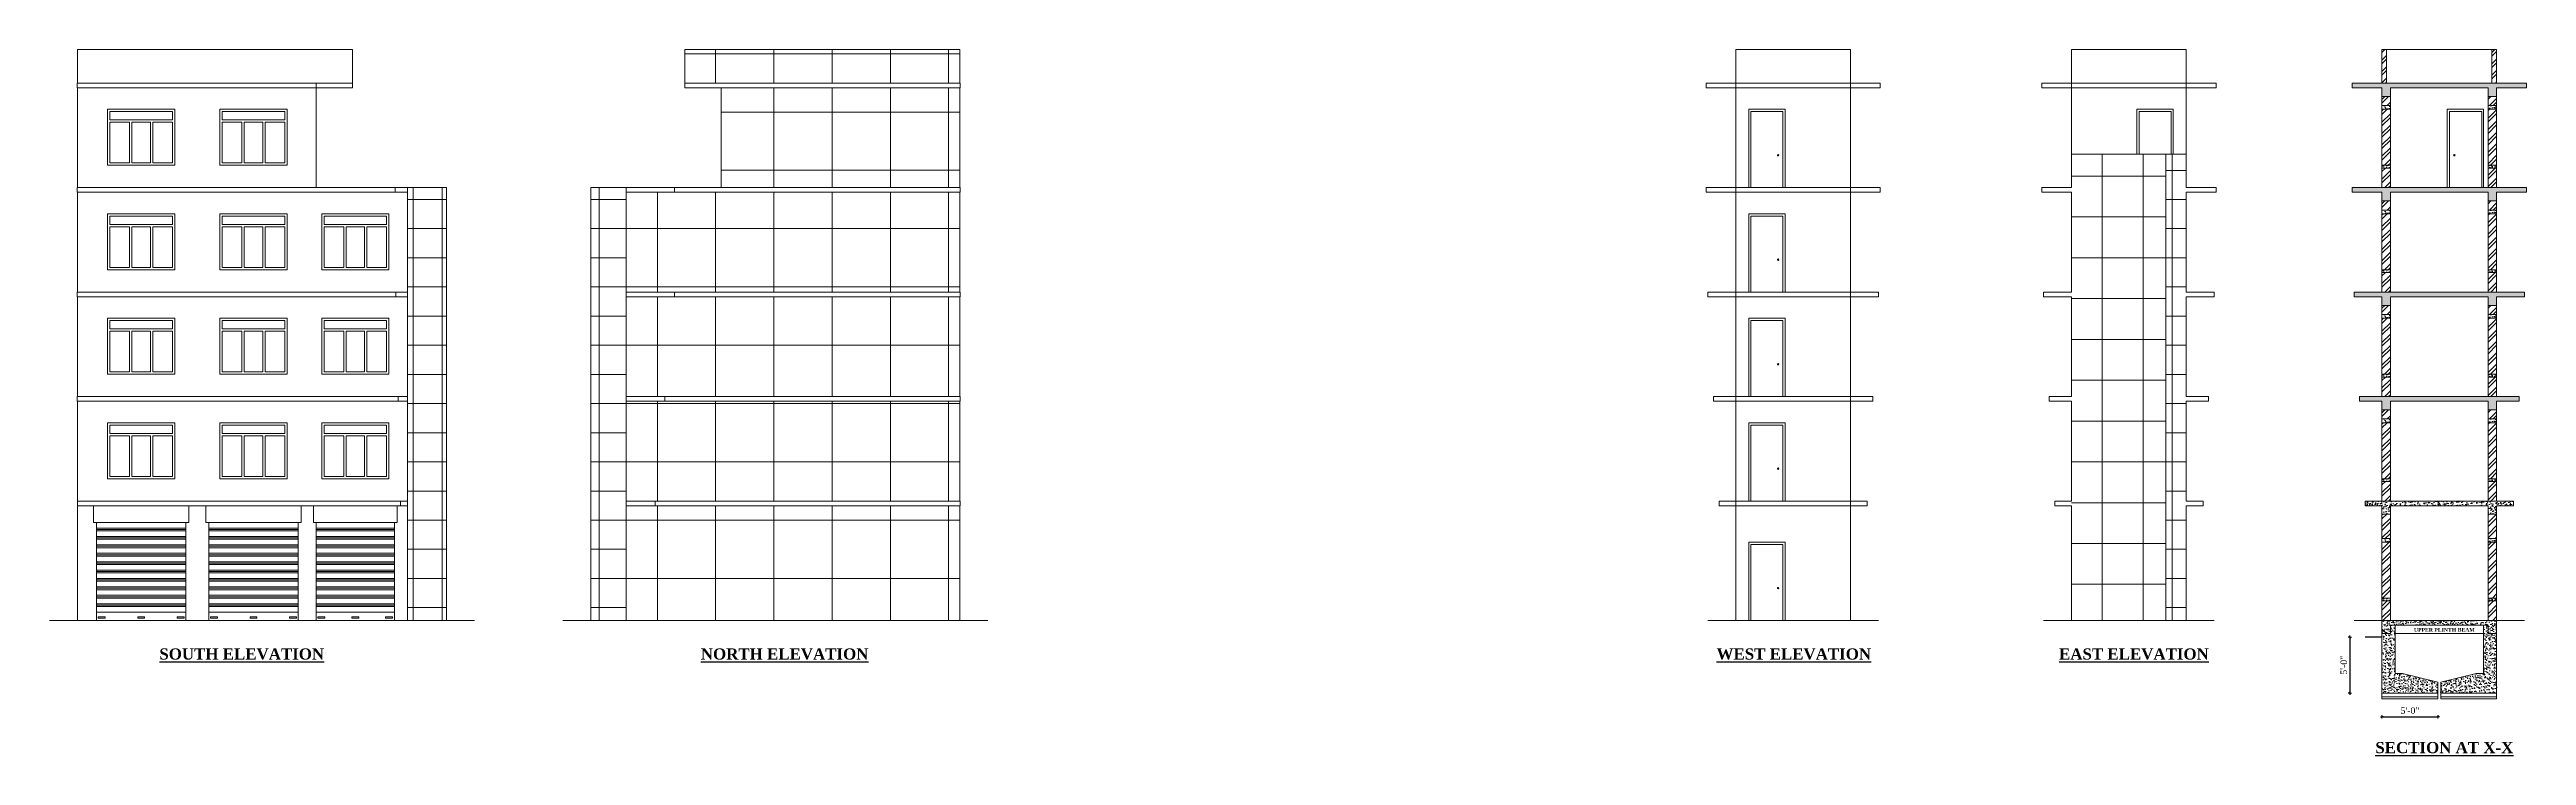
# Model space of a CAD drawing. Header units: inches. Extents: x 20273 to 41102, y -4696 to -1121.
# Drawn here: x 38445 to 41102, y -4690 to -3933 of the extents above; entities that cross this region are included whole.
import ezdxf

# ---------------------------------------------------------------- set-up
doc = ezdxf.new("R2010")
doc.units = ezdxf.units.IN
doc.header["$LTSCALE"] = 5
doc.header["$MEASUREMENT"] = 0
for name, color, linetype, lineweight in [('A-WALL', 7, 'Continuous', 9), ('Dimension', 7, 'Continuous', 18), ('dimention', 5, 'Continuous', 9), ('DOOR', 62, 'Continuous', 0)]:
    doc.layers.add(name, color=color, linetype=linetype, lineweight=lineweight)
doc.layers.add('dim line', color=7, linetype='Continuous', lineweight=15, true_color=0xfab2b2)
doc.layers.add('TEXT', color=6, linetype='Continuous')
doc.layers.add('WALL', color=7, linetype='Continuous')
doc.styles.add('ordinary', font='times.ttf')
doc.dimstyles.new('Copy of 96', dxfattribs={"dimtxt": 7, "dimasz": 4, "dimexe": 0.5, "dimexo": 0.5, "dimgap": 3, "dimtad": 1, "dimdec": 1, "dimzin": 11, "dimdsep": 46, "dimlunit": 4, "dimtxsty": 'ordinary', "dimblk": 'OBLIQUE', "dimcen": 0.09, "dimse1": 1, "dimse2": 1, "dimclrt": 6, "dimazin": 0, "dimtfac": 1, "dimtdec": 1, "dimtix": 1, "dimtmove": 2, "dimatfit": 3, "dimldrblk": 'leader', "dimfxl": 0.5, "dimfxlon": 1, "dimtolj": 1, "dimtzin": 0, "dimarcsym": 0})
pattern_1 = [(90, (6784.727, 0), (-31.25, 0), []), (180, (6784.727, 0), (-2e-15, -31.25), [])]
pattern_2 = [(50, (6212.954, 0), (7.1726018, -0.62752135), [0.75, -8.25]), (355, (6212.954, 0), (-1.3875133, 7.5219213), [0.6, -6.6]), (100.451444, (6213.552, -0.052), (5.7850885, 6.8943999), [0.6374019, -7.0114211]), (46.1842, (6212.954, 2), (10.6724133, -1.6551928), [1.125, -12.375]), (96.635635, (6213.843, 1.862), (9.3466195, 9.741186), [0.9561034, -10.5171376]), (351.184164, (6212.954, 2), (9.3466195, 9.741186), [0.9, -9.9]), (21, (6213.954, 1.5), (5.9690705, -4.0261889), [0.75, -8.25]), (326, (6213.954, 1.5), (2.4331533, 7.2515005), [0.6, -6.6]), (71.451445, (6214.4515, 1.1645), (8.4022238, 3.2253115), [0.6374019, -7.0114211]), (37.5, (6212.954, 0), (0.12159855, 3.32893854), [0, -6.52, 0, -6.7, 0, -6.625]), (7.5, (6212.954, 0), (2.63069537, 3.94411712), [0, -3.82, 0, -6.37, 0, -2.525]), (327.5, (6210.724, 0), (5.33822436, -0.22554872), [0, -2.5, 0, -7.8, 0, -10.35]), (317.5, (6209.724, 0), (5.8318617, 1.0010498), [0, -3.25, 0, -5.18, 0, -7.35])]
pattern_3 = [(45, (6212.954, 0), (-6.098796, 6.098796), []), (45, (6217.02, 0), (-6.098796, 6.098796), [])]
pattern_4 = [(50, (6212.954, 128), (7.1726018, -0.62752135), [0.75, -8.25]), (355, (6212.954, 128), (-1.3875133, 7.5219213), [0.6, -6.6]), (100.451444, (6213.552, 127.948), (5.7850885, 6.8943999), [0.6374019, -7.0114211]), (46.1842, (6212.954, 130), (10.6724133, -1.6551928), [1.125, -12.375]), (96.635635, (6213.843, 129.862), (9.3466195, 9.741186), [0.9561034, -10.5171376]), (351.184164, (6212.954, 130), (9.3466195, 9.741186), [0.9, -9.9]), (21, (6213.954, 129.5), (5.9690705, -4.0261889), [0.75, -8.25]), (326, (6213.954, 129.5), (2.4331533, 7.2515005), [0.6, -6.6]), (71.451445, (6214.4515, 129.1645), (8.4022238, 3.2253115), [0.6374019, -7.0114211]), (37.5, (6212.954, 128), (0.12159855, 3.32893854), [0, -6.52, 0, -6.7, 0, -6.625]), (7.5, (6212.954, 128), (2.63069537, 3.94411712), [0, -3.82, 0, -6.37, 0, -2.525]), (327.5, (6210.724, 128), (5.33822436, -0.22554872), [0, -2.5, 0, -7.8, 0, -10.35]), (317.5, (6209.724, 128), (5.8318617, 1.0010498), [0, -3.25, 0, -5.18, 0, -7.35])]
pattern_5 = [(45, (6212.954, 112), (-6.098796, 6.098796), []), (45, (6217.02, 112), (-6.098796, 6.098796), [])]
pattern_6 = [(50, (6212.954, 240), (7.1726018, -0.62752135), [0.75, -8.25]), (355, (6212.954, 240), (-1.3875133, 7.5219213), [0.6, -6.6]), (100.451444, (6213.552, 239.948), (5.7850885, 6.8943999), [0.6374019, -7.0114211]), (46.1842, (6212.954, 242), (10.6724133, -1.6551928), [1.125, -12.375]), (96.635635, (6213.843, 241.862), (9.3466195, 9.741186), [0.9561034, -10.5171376]), (351.184164, (6212.954, 242), (9.3466195, 9.741186), [0.9, -9.9]), (21, (6213.954, 241.5), (5.9690705, -4.0261889), [0.75, -8.25]), (326, (6213.954, 241.5), (2.4331533, 7.2515005), [0.6, -6.6]), (71.451445, (6214.4515, 241.1645), (8.4022238, 3.2253115), [0.6374019, -7.0114211]), (37.5, (6212.954, 240), (0.12159855, 3.32893854), [0, -6.52, 0, -6.7, 0, -6.625]), (7.5, (6212.954, 240), (2.63069537, 3.94411712), [0, -3.82, 0, -6.37, 0, -2.525]), (327.5, (6210.724, 240), (5.33822436, -0.22554872), [0, -2.5, 0, -7.8, 0, -10.35]), (317.5, (6209.724, 240), (5.8318617, 1.0010498), [0, -3.25, 0, -5.18, 0, -7.35])]
pattern_7 = [(45, (6212.954, 224), (-6.098796, 6.098796), []), (45, (6217.02, 224), (-6.098796, 6.098796), [])]
pattern_8 = [(50, (6212.954, 352), (7.1726018, -0.62752135), [0.75, -8.25]), (355, (6212.954, 352), (-1.3875133, 7.5219213), [0.6, -6.6]), (100.451444, (6213.552, 351.948), (5.7850885, 6.8943999), [0.6374019, -7.0114211]), (46.1842, (6212.954, 354), (10.6724133, -1.6551928), [1.125, -12.375]), (96.635635, (6213.843, 353.862), (9.3466195, 9.741186), [0.9561034, -10.5171376]), (351.184164, (6212.954, 354), (9.3466195, 9.741186), [0.9, -9.9]), (21, (6213.954, 353.5), (5.9690705, -4.0261889), [0.75, -8.25]), (326, (6213.954, 353.5), (2.4331533, 7.2515005), [0.6, -6.6]), (71.451445, (6214.4515, 353.1645), (8.4022238, 3.2253115), [0.6374019, -7.0114211]), (37.5, (6212.954, 352), (0.12159855, 3.32893854), [0, -6.52, 0, -6.7, 0, -6.625]), (7.5, (6212.954, 352), (2.63069537, 3.94411712), [0, -3.82, 0, -6.37, 0, -2.525]), (327.5, (6210.724, 352), (5.33822436, -0.22554872), [0, -2.5, 0, -7.8, 0, -10.35]), (317.5, (6209.724, 352), (5.8318617, 1.0010498), [0, -3.25, 0, -5.18, 0, -7.35])]
pattern_9 = [(45, (6212.954, 336), (-6.098796, 6.098796), []), (45, (6217.02, 336), (-6.098796, 6.098796), [])]
pattern_10 = [(50, (6212.954, 464), (7.1726018, -0.62752135), [0.75, -8.25]), (355, (6212.954, 464), (-1.3875133, 7.5219213), [0.6, -6.6]), (100.451444, (6213.552, 463.948), (5.7850885, 6.8943999), [0.6374019, -7.0114211]), (46.1842, (6212.954, 466), (10.6724133, -1.6551928), [1.125, -12.375]), (96.635635, (6213.843, 465.862), (9.3466195, 9.741186), [0.9561034, -10.5171376]), (351.184164, (6212.954, 466), (9.3466195, 9.741186), [0.9, -9.9]), (21, (6213.954, 465.5), (5.9690705, -4.0261889), [0.75, -8.25]), (326, (6213.954, 465.5), (2.4331533, 7.2515005), [0.6, -6.6]), (71.451445, (6214.4515, 465.1645), (8.4022238, 3.2253115), [0.6374019, -7.0114211]), (37.5, (6212.954, 464), (0.12159855, 3.32893854), [0, -6.52, 0, -6.7, 0, -6.625]), (7.5, (6212.954, 464), (2.63069537, 3.94411712), [0, -3.82, 0, -6.37, 0, -2.525]), (327.5, (6210.724, 464), (5.33822436, -0.22554872), [0, -2.5, 0, -7.8, 0, -10.35]), (317.5, (6209.724, 464), (5.8318617, 1.0010498), [0, -3.25, 0, -5.18, 0, -7.35])]

msp = doc.modelspace()

# ---------------------------------------------------------------- texts
at = {"layer": 'TEXT', "width": 219.8151, "attachment_point": 8, "rotation": 359.99961, "style": 'ordinary'}
for s, insert, char_height in [('{\\fTimes New Roman|b1|i0|c0|p18;UPPER PLINTH BEAM}', (41014.17, -4557.12), 4), ('{\\fTimes New Roman|b1|i0|c0|p18;\\LSOUTH ELEVATION}', (38651.46, -4587.19), 12), ('{\\fTimes New Roman|b1|i0|c0|p18;\\LNORTH ELEVATION}', (39233.79, -4587.19), 12), ('{\\fTimes New Roman|b1|i0|c0|p18;\\LWEST ELEVATION}', (40316.39, -4587.19), 12), ('{\\fTimes New Roman|b1|i0|c0|p18;\\LEAST ELEVATION}', (40681.19, -4587.19), 12), ('{\\fTimes New Roman|b1|i0|c0|p18;\\LSECTION AT X-X}', (41014.17, -4687.44), 12)]:
    msp.add_mtext(s, dxfattribs=dict(at, insert=insert, char_height=char_height))

# ---------------------------------------------------------------- blocks, each defined once
blk = doc.blocks.new('oblique')
at = {"color": 0, "lineweight": -2}
blk.add_line((0.25, 0.25), (-0.25, -0.25), dxfattribs=at)
at = {"layer": 'dim line', "lineweight": 9}
for p, q in [((-0.4375, 0), (0.4375, 0)), ((0, 0.4375), (0, -0.4375))]:
    blk.add_line(p, q, dxfattribs=at)
blk = doc.blocks.new('*D571')
at = {"layer": 'A-WALL', "color": 0, "lineweight": -2, "ltscale": 5, "transparency": 16777216}
blk.add_line((40947.3, -4648.2), (41007.3, -4648.2), dxfattribs=at)
at = {"layer": 'Defpoints', "color": 0, "ltscale": 5, "transparency": 16777216}
for p in [(40947.3, -4629), (41007.3, -4629), (41007.3, -4648.2)]:
    blk.add_point(p, dxfattribs=at)
at = {"layer": 'A-WALL', "color": 0, "lineweight": -2, "ltscale": 5, "transparency": 16777216, "xscale": 4, "yscale": 4, "zscale": 4, "rotation": 180}
blk.add_blockref('oblique', (40947.3, -4648.2), dxfattribs=at)
at = {"layer": 'A-WALL', "color": 0, "lineweight": -2, "ltscale": 5, "transparency": 16777216, "xscale": 4, "yscale": 4, "zscale": 4}
blk.add_blockref('oblique', (41007.3, -4648.2), dxfattribs=at)
at = {"layer": 'A-WALL', "color": 6, "ltscale": 5, "transparency": 16777216, "insert": (40977.3, -4641.6), "char_height": 7, "attachment_point": 5, "style": 'ordinary'}
blk.add_mtext('\\A1;5\'-0"', dxfattribs=at)
blk = doc.blocks.new('_OBLIQUE')
at = {"color": 0, "linetype": 'ByBlock'}
blk.add_line((-0.5, -0.5), (0.5, 0.5), dxfattribs=at)
blk = doc.blocks.new('leader')
at = {"layer": 'Dimension'}
for p, q in [((-4.42, 0), (4.42, 0)), ((0, -4.33), (0, 4.33))]:
    blk.add_line(p, q, dxfattribs=at)
blk = doc.blocks.new('*D572')
at = {"layer": 'A-WALL', "color": 0, "lineweight": -2, "ltscale": 5, "transparency": 16777216}
blk.add_line((40912.9, -4563), (40912.9, -4623), dxfattribs=at)
at = {"layer": 'Defpoints', "color": 0, "ltscale": 5, "transparency": 16777216}
for p in [(40938.3, -4563), (40912.9, -4623), (40947.3, -4623)]:
    blk.add_point(p, dxfattribs=at)
at = {"layer": 'A-WALL', "color": 0, "lineweight": -2, "ltscale": 5, "transparency": 16777216, "xscale": 4, "yscale": 4, "zscale": 4}
for p, rotation in [((40912.9, -4563), 90), ((40912.9, -4623), 270)]:
    blk.add_blockref('oblique', p, dxfattribs=dict(at, rotation=rotation))
at = {"layer": 'A-WALL', "color": 6, "ltscale": 5, "transparency": 16777216, "insert": (40906.3, -4593), "char_height": 7, "attachment_point": 5, "rotation": 90, "style": 'ordinary'}
blk.add_mtext('\\A1;5\'-0"', dxfattribs=at)

# ---------------------------------------------------------------- dimensions: what is measured, and where the dimension line sits
at = {"layer": 'A-WALL', "ltscale": 5}
dim = msp.add_linear_dim(base=(40912.91, -4623.01), p1=(40938.27, -4563.01), p2=(40947.27, -4623.01), angle=90, dimstyle='Copy of 96', override={"dimdec": 0, "dimblk": 'oblique', "dimtdec": 0, "dimarcsym": 1}, dxfattribs=at)
dim.commit()
dim.dimension.update_dxf_attribs({"geometry": '*D572', "text_midpoint": (40906.35, -4593.01)})
dim = msp.add_linear_dim(base=(41007.27, -4648.16), p1=(40947.27, -4629.01), p2=(41007.27, -4629.01), dimstyle='Copy of 96', override={"dimdec": 0, "dimblk": 'oblique', "dimtdec": 0, "dimarcsym": 1}, dxfattribs=at)
dim.commit()
dim.dimension.update_dxf_attribs({"geometry": '*D571', "text_midpoint": (40977.27, -4641.6)})

# ---------------------------------------------------------------- hatches: boundary and pattern name
at = {"layer": 'A-WALL', "ltscale": 5}
h = msp.add_hatch(dxfattribs=at)
h.set_pattern_fill('ANSI37', color=256, scale=500, angle=45)
h.set_pattern_definition([(90, (6784.727, 0), (-62.5, 0), []), (180, (6784.727, 0), (-4e-15, -62.5), [])])
h.paths.add_polyline_path([(39421.84, -4422.01), (39063.68, -4422.01), (39063.68, -4545.01), (39421.84, -4545.01)])
h.paths.add_polyline_path([(39421.84, -4310.01), (39063.68, -4310.01), (39063.68, -4417.01), (39421.84, -4417.01)])
h.paths.add_polyline_path([(39421.84, -4198.01), (39063.68, -4198.01), (39063.68, -4305.01), (39421.84, -4305.01)])
h.paths.add_polyline_path([(39421.84, -4086.01), (39063.68, -4086.01), (39063.68, -4193.01), (39421.84, -4193.01)])
h.paths.add_polyline_path([(39421.84, -3974.01), (39165.8, -3974.01), (39165.8, -4081.01), (39421.84, -4081.01)])
h.paths.add_polyline_path([(39421.84, -3933.01), (39126.8, -3933.01), (39126.8, -3969.01), (39421.84, -3969.01)])
at = {"layer": 'A-WALL', "ltscale": 40, "true_color": 0xf26722}
h = msp.add_hatch(dxfattribs=at)
h.set_pattern_fill('AR-CONC', color=30)
h.set_pattern_definition(pattern_2)
h.paths.add_polyline_path([(41102.26, -3969.01), (41070.26, -3969.01), (40947.27, -3969.01), (40915.27, -3969.01), (40915.27, -3974.01), (40947.27, -3974.01), (40947.27, -3983.32), (40956.27, -3983.32), (40956.27, -3974.32), (40956.27, -3974.01), (41061.26, -3974.01), (41061.26, -3983.32), (41070.26, -3983.32), (41070.26, -3974.32), (41070.26, -3974.01), (41102.26, -3974.01)])
h = msp.add_hatch(dxfattribs=at)
h.set_pattern_fill('AR-CONC', color=30)
h.set_pattern_definition(pattern_10)
h.paths.add_polyline_path([(40956.27, -3993.01), (40947.27, -3993.01), (40947.27, -3997.01), (40956.27, -3997.01)])
h = msp.add_hatch(dxfattribs=at)
h.set_pattern_fill('AR-CONC', color=30)
h.set_pattern_definition(pattern_10)
h.paths.add_polyline_path([(41070.26, -3993.01), (41061.26, -3993.01), (41061.26, -3997.01), (41070.26, -3997.01)])
at = {"layer": 'A-WALL', "ltscale": 5}
h = msp.add_hatch(dxfattribs=at)
h.set_pattern_fill('ANSI37', color=256, scale=350, angle=45)
h.set_pattern_definition([(90, (6784.727, 0), (-43.75, 0), []), (180, (6784.727, 0), (-4e-15, -43.75), [])])
h.paths.add_polyline_path([(40715.43, -4045.01), (40614.3, -4045.01), (40614.3, -4545.01), (40715.43, -4545.01)])
h = msp.add_hatch(dxfattribs=at)
h.set_pattern_fill('ANSI37', color=256, scale=250, angle=45)
h.set_pattern_definition(pattern_1)
h.paths.add_polyline_path([(40737.29, -4045.01), (40715.43, -4045.01), (40715.43, -4545.01), (40737.29, -4545.01)])
at = {"layer": 'A-WALL', "ltscale": 40, "true_color": 0xf26722}
h = msp.add_hatch(dxfattribs=at)
h.set_pattern_fill('AR-CONC', color=30)
h.set_pattern_definition(pattern_10)
h.paths.add_polyline_path([(40956.27, -4057.01), (40947.27, -4057.01), (40947.27, -4060.01), (40956.27, -4060.01)])
h = msp.add_hatch(dxfattribs=at)
h.set_pattern_fill('AR-CONC', color=30)
h.set_pattern_definition(pattern_10)
h.paths.add_polyline_path([(41070.26, -4057.01), (41061.26, -4057.01), (41061.26, -4060.01), (41070.26, -4060.01)])
at = {"layer": 'A-WALL', "ltscale": 5}
h = msp.add_hatch(dxfattribs=at)
h.set_pattern_fill('ANSI37', color=256, scale=250, angle=45)
h.set_pattern_definition([(90, (8272.723, 0), (-31.25, 0), []), (180, (8272.723, 0), (-2e-15, -31.25), [])])
h.paths.add_polyline_path([(38829.19, -4305.01), (38829.19, -4417.01), (38829.19, -4545.01), (38871.26, -4545.01), (38871.26, -4417.01), (38871.26, -4305.01), (38871.26, -4193.01), (38871.26, -4081.01), (38829.19, -4081.01), (38829.19, -4193.01)])
h = msp.add_hatch(dxfattribs=at)
h.set_pattern_fill('ANSI37', color=256, scale=250, angle=45)
h.set_pattern_definition(pattern_1)
h.paths.add_polyline_path([(39063.68, -4193.01), (39063.68, -4081.01), (39025.86, -4081.01), (39025.86, -4086.01), (39025.86, -4193.01), (39025.86, -4305.01), (39025.86, -4417.01), (39025.86, -4545.01), (39063.68, -4545.01), (39063.68, -4417.01), (39063.68, -4305.01)])
at = {"layer": 'A-WALL', "ltscale": 40, "true_color": 0xf26722}
h = msp.add_hatch(dxfattribs=at)
h.set_pattern_fill('AR-CONC', color=30)
h.set_pattern_definition(pattern_2)
h.paths.add_polyline_path([(40956.27, -4086.32), (40956.27, -4086.01), (41061.26, -4086.01), (41061.26, -4095.32), (41070.26, -4095.32), (41070.26, -4086.32), (41070.26, -4086.01), (41102.26, -4086.01), (41102.26, -4081.01), (41070.26, -4081.01), (40915.27, -4081.01), (40915.27, -4086.01), (40947.27, -4086.01), (40947.27, -4095.32), (40956.27, -4095.32)])
h = msp.add_hatch(dxfattribs=at)
h.set_pattern_fill('AR-CONC', color=30)
h.set_pattern_definition(pattern_8)
h.paths.add_polyline_path([(40956.27, -4105.01), (40947.27, -4105.01), (40947.27, -4109.01), (40956.27, -4109.01)])
h = msp.add_hatch(dxfattribs=at)
h.set_pattern_fill('AR-CONC', color=30)
h.set_pattern_definition(pattern_8)
h.paths.add_polyline_path([(41070.26, -4105.01), (41061.26, -4105.01), (41061.26, -4109.01), (41070.26, -4109.01)])
h = msp.add_hatch(dxfattribs=at)
h.set_pattern_fill('AR-CONC', color=30)
h.set_pattern_definition(pattern_8)
h.paths.add_polyline_path([(40956.27, -4169.01), (40947.27, -4169.01), (40947.27, -4172.01), (40956.27, -4172.01)])
h = msp.add_hatch(dxfattribs=at)
h.set_pattern_fill('AR-CONC', color=30)
h.set_pattern_definition(pattern_8)
h.paths.add_polyline_path([(41070.26, -4169.01), (41061.26, -4169.01), (41061.26, -4172.01), (41070.26, -4172.01)])
h = msp.add_hatch(dxfattribs=at)
h.set_pattern_fill('AR-CONC', color=30)
h.set_pattern_definition(pattern_2)
h.paths.add_polyline_path([(40956.27, -4198.32), (40956.27, -4198.01), (41061.26, -4198.01), (41061.26, -4207.32), (41070.26, -4207.32), (41070.26, -4198.32), (41070.26, -4198.01), (41100.26, -4198.01), (41100.26, -4193.01), (41070.26, -4193.01), (40917.27, -4193.01), (40917.27, -4198.01), (40947.27, -4198.01), (40947.27, -4207.32), (40956.27, -4207.32)])
h = msp.add_hatch(dxfattribs=at)
h.set_pattern_fill('AR-CONC', color=30)
h.set_pattern_definition(pattern_6)
h.paths.add_polyline_path([(40956.27, -4217.01), (40947.27, -4217.01), (40947.27, -4221.01), (40956.27, -4221.01)])
h = msp.add_hatch(dxfattribs=at)
h.set_pattern_fill('AR-CONC', color=30)
h.set_pattern_definition(pattern_6)
h.paths.add_polyline_path([(41070.26, -4217.01), (41061.26, -4217.01), (41061.26, -4221.01), (41070.26, -4221.01)])
h = msp.add_hatch(dxfattribs=at)
h.set_pattern_fill('AR-CONC', color=30)
h.set_pattern_definition(pattern_6)
h.paths.add_polyline_path([(40956.27, -4281.01), (40947.27, -4281.01), (40947.27, -4284.01), (40956.27, -4284.01)])
h = msp.add_hatch(dxfattribs=at)
h.set_pattern_fill('AR-CONC', color=30)
h.set_pattern_definition(pattern_6)
h.paths.add_polyline_path([(41070.26, -4281.01), (41061.26, -4281.01), (41061.26, -4284.01), (41070.26, -4284.01)])
h = msp.add_hatch(dxfattribs=at)
h.set_pattern_fill('AR-CONC', color=30)
h.set_pattern_definition(pattern_2)
h.paths.add_polyline_path([(40956.27, -4310.32), (40956.27, -4310.01), (41061.26, -4310.01), (41061.26, -4319.32), (41070.26, -4319.32), (41070.26, -4310.32), (41070.26, -4310.01), (41094.26, -4310.01), (41094.26, -4305.01), (41070.26, -4305.01), (40923.27, -4305.01), (40923.27, -4310.01), (40947.27, -4310.01), (40947.27, -4319.32), (40956.27, -4319.32)])
h = msp.add_hatch(dxfattribs=at)
h.set_pattern_fill('AR-CONC', color=30)
h.set_pattern_definition(pattern_4)
h.paths.add_polyline_path([(40956.27, -4329.01), (40947.27, -4329.01), (40947.27, -4333.01), (40956.27, -4333.01)])
h = msp.add_hatch(dxfattribs=at)
h.set_pattern_fill('AR-CONC', color=30)
h.set_pattern_definition(pattern_4)
h.paths.add_polyline_path([(41070.26, -4329.01), (41061.26, -4329.01), (41061.26, -4333.01), (41070.26, -4333.01)])
h = msp.add_hatch(dxfattribs=at)
h.set_pattern_fill('AR-CONC', color=30)
h.set_pattern_definition(pattern_4)
h.paths.add_polyline_path([(40956.27, -4393.01), (40947.27, -4393.01), (40947.27, -4396.01), (40956.27, -4396.01)])
h = msp.add_hatch(dxfattribs=at)
h.set_pattern_fill('AR-CONC', color=30)
h.set_pattern_definition(pattern_4)
h.paths.add_polyline_path([(41070.26, -4393.01), (41061.26, -4393.01), (41061.26, -4396.01), (41070.26, -4396.01)])
h = msp.add_hatch(dxfattribs=at)
h.set_pattern_fill('AR-CONC', color=30)
h.set_pattern_definition(pattern_2)
h.paths.add_polyline_path([(40956.27, -4422.01), (41061.26, -4422.01), (41061.26, -4431.01), (41070.26, -4431.01), (41070.26, -4422.01), (41088.26, -4422.01), (41088.26, -4417.01), (41070.26, -4417.01), (41061.26, -4417.01), (40929.27, -4417.01), (40929.27, -4422.01), (40947.27, -4422.01), (40947.27, -4431.01), (40956.27, -4431.01)])
h = msp.add_hatch(dxfattribs=at)
h.set_pattern_fill('AR-CONC', color=30)
h.set_pattern_definition(pattern_2)
h.paths.add_polyline_path([(40956.27, -4457.01), (40947.27, -4457.01), (40947.27, -4461.01), (40956.27, -4461.01)])
h = msp.add_hatch(dxfattribs=at)
h.set_pattern_fill('AR-CONC', color=30)
h.set_pattern_definition(pattern_2)
h.paths.add_polyline_path([(41070.26, -4457.01), (41061.26, -4457.01), (41061.26, -4461.01), (41070.26, -4461.01)])
h = msp.add_hatch(dxfattribs=at)
h.set_pattern_fill('AR-CONC', color=30)
h.set_pattern_definition(pattern_2)
h.paths.add_polyline_path([(40956.27, -4521.01), (40947.27, -4521.01), (40947.27, -4524.01), (40956.27, -4524.01)])
h = msp.add_hatch(dxfattribs=at)
h.set_pattern_fill('AR-CONC', color=30)
h.set_pattern_definition(pattern_2)
h.paths.add_polyline_path([(41070.26, -4521.01), (41061.26, -4521.01), (41061.26, -4524.01), (41070.26, -4524.01)])
h = msp.add_hatch(dxfattribs=at)
h.set_pattern_fill('AR-CONC', color=30)
h.set_pattern_definition(pattern_2)
h.paths.add_polyline_path([(40956.27, -4550.01), (41061.26, -4550.01), (41061.26, -4559.01), (41070.26, -4559.01), (41070.26, -4545.01), (40947.27, -4545.01), (40947.27, -4559.01), (40956.27, -4559.01)])
h = msp.add_hatch(dxfattribs=at)
h.set_pattern_fill('AR-CONC', color=30)
h.set_pattern_definition(pattern_2)
h.paths.add_polyline_path([(40961.27, -4550.01), (40956.27, -4550.01), (40956.27, -4559.01), (40947.27, -4559.01), (40947.27, -4563.01), (40947.27, -4623.01), (41007.27, -4623.01), (41007.27, -4611.01), (40969.27, -4602.01), (40961.27, -4602.01)])
h = msp.add_hatch(dxfattribs=at)
h.set_pattern_fill('AR-CONC', color=30)
h.set_pattern_definition(pattern_2)
h.paths.add_polyline_path([(41070.26, -4559.01), (41061.26, -4559.01), (41061.26, -4550.01), (41056.26, -4550.01), (41056.26, -4602.01), (41048.26, -4602.01), (41010.26, -4611.01), (41010.26, -4623.01), (41070.26, -4623.01)])
at = {"layer": 'dimention', "ltscale": 40, "true_color": 0xf26722}
h = msp.add_hatch(dxfattribs=at)
h.set_pattern_fill('ANSI32', color=30, scale=23)
h.set_pattern_definition(pattern_3)
h.paths.add_polyline_path([(40952.27, -3933.01), (40947.27, -3933.01), (40947.27, -3969.01), (40952.27, -3969.01)])
h = msp.add_hatch(dxfattribs=at)
h.set_pattern_fill('ANSI32', color=30, scale=23)
h.set_pattern_definition(pattern_3)
h.paths.add_polyline_path([(41070.26, -3933.01), (41065.26, -3933.01), (41065.26, -3969.01), (41070.26, -3969.01)])
h = msp.add_hatch(dxfattribs=at)
h.set_pattern_fill('ANSI32', color=30, scale=23)
h.set_pattern_definition(pattern_9)
h.paths.add_polyline_path([(40956.27, -3983.32), (40947.27, -3983.32), (40947.27, -3993.01), (40956.27, -3993.01)])
h = msp.add_hatch(dxfattribs=at)
h.set_pattern_fill('ANSI32', color=30, scale=23)
h.set_pattern_definition(pattern_9)
h.paths.add_polyline_path([(41070.26, -3983.32), (41061.26, -3983.32), (41061.26, -3993.01), (41070.26, -3993.01)])
h = msp.add_hatch(dxfattribs=at)
h.set_pattern_fill('ANSI32', color=30, scale=23)
h.set_pattern_definition(pattern_9)
h.paths.add_polyline_path([(40956.27, -3997.01), (40947.27, -3997.01), (40947.27, -4057.01), (40956.27, -4057.01)])
h = msp.add_hatch(dxfattribs=at)
h.set_pattern_fill('ANSI32', color=30, scale=23)
h.set_pattern_definition(pattern_9)
h.paths.add_polyline_path([(41070.26, -3997.01), (41061.26, -3997.01), (41061.26, -4057.01), (41070.26, -4057.01)])
h = msp.add_hatch(dxfattribs=at)
h.set_pattern_fill('ANSI32', color=30, scale=23)
h.set_pattern_definition(pattern_9)
h.paths.add_polyline_path([(40956.27, -4060.01), (40947.27, -4060.01), (40947.27, -4081.01), (40956.27, -4081.01)])
h = msp.add_hatch(dxfattribs=at)
h.set_pattern_fill('ANSI32', color=30, scale=23)
h.set_pattern_definition(pattern_9)
h.paths.add_polyline_path([(41070.26, -4060.01), (41061.26, -4060.01), (41061.26, -4081.01), (41070.26, -4081.01)])
h = msp.add_hatch(dxfattribs=at)
h.set_pattern_fill('ANSI32', color=30, scale=23)
h.set_pattern_definition(pattern_7)
h.paths.add_polyline_path([(40956.27, -4095.32), (40947.27, -4095.32), (40947.27, -4105.01), (40956.27, -4105.01)])
h = msp.add_hatch(dxfattribs=at)
h.set_pattern_fill('ANSI32', color=30, scale=23)
h.set_pattern_definition(pattern_7)
h.paths.add_polyline_path([(40956.27, -4109.01), (40947.27, -4109.01), (40947.27, -4169.01), (40956.27, -4169.01)])
h = msp.add_hatch(dxfattribs=at)
h.set_pattern_fill('ANSI32', color=30, scale=23)
h.set_pattern_definition(pattern_7)
h.paths.add_polyline_path([(41070.26, -4095.32), (41061.26, -4095.32), (41061.26, -4105.01), (41070.26, -4105.01)])
h = msp.add_hatch(dxfattribs=at)
h.set_pattern_fill('ANSI32', color=30, scale=23)
h.set_pattern_definition(pattern_7)
h.paths.add_polyline_path([(41070.26, -4109.01), (41061.26, -4109.01), (41061.26, -4169.01), (41070.26, -4169.01)])
h = msp.add_hatch(dxfattribs=at)
h.set_pattern_fill('ANSI32', color=30, scale=23)
h.set_pattern_definition(pattern_7)
h.paths.add_polyline_path([(40956.27, -4172.01), (40947.27, -4172.01), (40947.27, -4193.01), (40956.27, -4193.01)])
h = msp.add_hatch(dxfattribs=at)
h.set_pattern_fill('ANSI32', color=30, scale=23)
h.set_pattern_definition(pattern_7)
h.paths.add_polyline_path([(41070.26, -4172.01), (41061.26, -4172.01), (41061.26, -4193.01), (41070.26, -4193.01)])
h = msp.add_hatch(dxfattribs=at)
h.set_pattern_fill('ANSI32', color=30, scale=23)
h.set_pattern_definition(pattern_5)
h.paths.add_polyline_path([(40956.27, -4207.32), (40947.27, -4207.32), (40947.27, -4217.01), (40956.27, -4217.01)])
h = msp.add_hatch(dxfattribs=at)
h.set_pattern_fill('ANSI32', color=30, scale=23)
h.set_pattern_definition(pattern_5)
h.paths.add_polyline_path([(40956.27, -4221.01), (40947.27, -4221.01), (40947.27, -4281.01), (40956.27, -4281.01)])
h = msp.add_hatch(dxfattribs=at)
h.set_pattern_fill('ANSI32', color=30, scale=23)
h.set_pattern_definition(pattern_5)
h.paths.add_polyline_path([(41070.26, -4207.32), (41061.26, -4207.32), (41061.26, -4217.01), (41070.26, -4217.01)])
h = msp.add_hatch(dxfattribs=at)
h.set_pattern_fill('ANSI32', color=30, scale=23)
h.set_pattern_definition(pattern_5)
h.paths.add_polyline_path([(41070.26, -4221.01), (41061.26, -4221.01), (41061.26, -4281.01), (41070.26, -4281.01)])
h = msp.add_hatch(dxfattribs=at)
h.set_pattern_fill('ANSI32', color=30, scale=23)
h.set_pattern_definition(pattern_5)
h.paths.add_polyline_path([(40956.27, -4284.01), (40947.27, -4284.01), (40947.27, -4305.01), (40956.27, -4305.01)])
h = msp.add_hatch(dxfattribs=at)
h.set_pattern_fill('ANSI32', color=30, scale=23)
h.set_pattern_definition(pattern_5)
h.paths.add_polyline_path([(41070.26, -4284.01), (41061.26, -4284.01), (41061.26, -4305.01), (41070.26, -4305.01)])
h = msp.add_hatch(dxfattribs=at)
h.set_pattern_fill('ANSI32', color=30, scale=23)
h.set_pattern_definition(pattern_3)
h.paths.add_polyline_path([(40956.27, -4319.32), (40947.27, -4319.32), (40947.27, -4329.01), (40956.27, -4329.01)])
h = msp.add_hatch(dxfattribs=at)
h.set_pattern_fill('ANSI32', color=30, scale=23)
h.set_pattern_definition(pattern_3)
h.paths.add_polyline_path([(41070.26, -4319.32), (41061.26, -4319.32), (41061.26, -4329.01), (41070.26, -4329.01)])
h = msp.add_hatch(dxfattribs=at)
h.set_pattern_fill('ANSI32', color=30, scale=23)
h.set_pattern_definition(pattern_3)
h.paths.add_polyline_path([(40956.27, -4333.01), (40947.27, -4333.01), (40947.27, -4393.01), (40956.27, -4393.01)])
h = msp.add_hatch(dxfattribs=at)
h.set_pattern_fill('ANSI32', color=30, scale=23)
h.set_pattern_definition(pattern_3)
h.paths.add_polyline_path([(41070.26, -4333.01), (41061.26, -4333.01), (41061.26, -4393.01), (41070.26, -4393.01)])
h = msp.add_hatch(dxfattribs=at)
h.set_pattern_fill('ANSI32', color=30, scale=23)
h.set_pattern_definition(pattern_3)
h.paths.add_polyline_path([(40956.27, -4396.01), (40947.27, -4396.01), (40947.27, -4417.01), (40956.27, -4417.01)])
h = msp.add_hatch(dxfattribs=at)
h.set_pattern_fill('ANSI32', color=30, scale=23)
h.set_pattern_definition(pattern_3)
h.paths.add_polyline_path([(41070.26, -4396.01), (41061.26, -4396.01), (41061.26, -4417.01), (41070.26, -4417.01)])
h = msp.add_hatch(dxfattribs=at)
h.set_pattern_fill('ANSI32', color=30, scale=23)
h.set_pattern_definition(pattern_3)
h.paths.add_polyline_path([(40956.27, -4431.01), (40947.27, -4431.01), (40947.27, -4457.01), (40956.27, -4457.01)])
h = msp.add_hatch(dxfattribs=at)
h.set_pattern_fill('ANSI32', color=30, scale=23)
h.set_pattern_definition(pattern_3)
h.paths.add_polyline_path([(41070.26, -4431.01), (41061.26, -4431.01), (41061.26, -4457.01), (41070.26, -4457.01)])
h = msp.add_hatch(dxfattribs=at)
h.set_pattern_fill('ANSI32', color=30, scale=23)
h.set_pattern_definition(pattern_3)
h.paths.add_polyline_path([(40956.27, -4461.01), (40947.27, -4461.01), (40947.27, -4521.01), (40956.27, -4521.01)])
h = msp.add_hatch(dxfattribs=at)
h.set_pattern_fill('ANSI32', color=30, scale=23)
h.set_pattern_definition(pattern_3)
h.paths.add_polyline_path([(41070.26, -4461.01), (41061.26, -4461.01), (41061.26, -4521.01), (41070.26, -4521.01)])
h = msp.add_hatch(dxfattribs=at)
h.set_pattern_fill('ANSI32', color=30, scale=23)
h.set_pattern_definition(pattern_3)
h.paths.add_polyline_path([(40956.27, -4524.01), (40947.27, -4524.01), (40947.27, -4545.01), (40956.27, -4545.01)])
h = msp.add_hatch(dxfattribs=at)
h.set_pattern_fill('ANSI32', color=30, scale=23)
h.set_pattern_definition(pattern_3)
h.paths.add_polyline_path([(41070.26, -4524.01), (41061.26, -4524.01), (41061.26, -4545.01), (41070.26, -4545.01)])

# ---------------------------------------------------------------- linework, layer by layer
at = {"layer": 'A-WALL', "ltscale": 5}
for p, q in [((38475.28, -3969.01), (38475.28, -3933.01)), ((38475.28, -3933.01), (38770.33, -3933.01)), ((38770.33, -3933.01), (38770.33, -3969.01)), ((39421.84, -3933.01), (39126.8, -3933.01)), ((39126.8, -3933.01), (39126.8, -3969.01)), ((39421.84, -3969.01), (39421.84, -3933.01)), ((40254.16, -3933.01), (40377.15, -3933.01)), ((40254.16, -4545.01), (40254.16, -3933.01)), ((40377.15, -4545.01), (40377.15, -3933.01)), ((40737.29, -3933.01), (40614.3, -3933.01)), ((40614.3, -4081.01), (40614.3, -3933.01)), ((40737.29, -4081.01), (40737.29, -3933.01)), ((41070.26, -3933.01), (40947.27, -3933.01)), ((40947.27, -3969.01), (40947.27, -3933.01)), ((40952.27, -3969.01), (40952.27, -3933.01)), ((41065.26, -3969.01), (41065.26, -3933.01)), ((41070.26, -3969.01), (41070.26, -3933.01)), ((38770.33, -3969.01), (38475.01, -3969.01)), ((38475.01, -3969.01), (38475.01, -3974.01)), ((38770.33, -3974.01), (38475.01, -3974.01)), ((38475.28, -4081.01), (38475.28, -3974.01)), ((38731.33, -4081.01), (38731.33, -3969.01)), ((38770.33, -3974.01), (38770.33, -3969.01)), ((39126.8, -3969.01), (39422.11, -3969.01)), ((39126.8, -3974.01), (39126.8, -3969.01)), ((39126.8, -3974.01), (39422.11, -3974.01)), ((39165.8, -4081.01), (39165.8, -3974.01)), ((39421.84, -4081.01), (39421.84, -3974.01)), ((39422.11, -3969.01), (39422.11, -3974.01)), ((40222.16, -3974.01), (40222.16, -3969.01)), ((40222.16, -3969.01), (40254.16, -3969.01)), ((40254.16, -3974.01), (40222.16, -3974.01)), ((40254.16, -3969.01), (40377.15, -3969.01)), ((40254.16, -3974.01), (40377.15, -3974.01)), ((40409.15, -3969.01), (40377.15, -3969.01)), ((40377.15, -3974.01), (40409.15, -3974.01)), ((40409.15, -3974.01), (40409.15, -3969.01)), ((40582.3, -3974.01), (40582.3, -3969.01)), ((40582.3, -3969.01), (40614.3, -3969.01)), ((40614.3, -3974.01), (40582.3, -3974.01)), ((40737.29, -3969.01), (40614.3, -3969.01)), ((40737.29, -3974.01), (40614.3, -3974.01)), ((40769.29, -3969.01), (40737.29, -3969.01)), ((40737.29, -3974.01), (40769.29, -3974.01)), ((40769.29, -3974.01), (40769.29, -3969.01)), ((40915.27, -3974.01), (40915.27, -3969.01)), ((40915.27, -3969.01), (40947.27, -3969.01)), ((40947.27, -3974.01), (40915.27, -3974.01)), ((41070.26, -3969.01), (40947.27, -3969.01)), ((40947.27, -4081.01), (40947.27, -3974.01)), ((41061.26, -3974.01), (40956.27, -3974.01)), ((40956.27, -4081.01), (40956.27, -3974.01)), ((41061.26, -4081.01), (41061.26, -3974.01)), ((41102.26, -3969.01), (41070.26, -3969.01)), ((41070.26, -4081.01), (41070.26, -3974.01)), ((41070.26, -3974.01), (41102.26, -3974.01)), ((41102.26, -3974.01), (41102.26, -3969.01)), ((38577.08, -4008.51), (38510.08, -4008.51)), ((38531.16, -4011.01), (38510.08, -4011.01)), ((38531.16, -4011.01), (38531.16, -4054.51)), ((38553.49, -4011.01), (38533.66, -4011.01)), ((38533.66, -4011.01), (38533.66, -4054.51)), ((38553.49, -4011.01), (38553.49, -4054.51)), ((38577.08, -4011.01), (38555.99, -4011.01)), ((38555.99, -4011.01), (38555.99, -4054.51)), ((38697.58, -4008.51), (38630.58, -4008.51)), ((38651.66, -4011.01), (38630.58, -4011.01)), ((38651.66, -4011.01), (38651.66, -4054.51)), ((38673.99, -4011.01), (38654.16, -4011.01)), ((38654.16, -4011.01), (38654.16, -4054.51)), ((38673.99, -4011.01), (38673.99, -4054.51)), ((38697.58, -4011.01), (38676.49, -4011.01)), ((38676.49, -4011.01), (38676.49, -4054.51)), ((40956.27, -3993.01), (40947.27, -3993.01)), ((40956.27, -3997.01), (40947.27, -3997.01)), ((41070.26, -3993.01), (41061.26, -3993.01)), ((41070.26, -3997.01), (41061.26, -3997.01)), ((40737.29, -4045.01), (40614.3, -4045.01)), ((40715.43, -4545.01), (40715.43, -4045.01)), ((40956.27, -4057.01), (40947.27, -4057.01)), ((40956.27, -4060.01), (40947.27, -4060.01)), ((41070.26, -4057.01), (41061.26, -4057.01)), ((41070.26, -4060.01), (41061.26, -4060.01)), ((38871.26, -4081.01), (38475.01, -4081.01)), ((38475.01, -4086.01), (38475.01, -4081.01)), ((38829.19, -4086.01), (38475.01, -4086.01)), ((38475.28, -4193.01), (38475.28, -4086.01)), ((38815.88, -4086.01), (38815.88, -4081.01)), ((38829.19, -4193.01), (38829.19, -4081.01)), ((38871.26, -4193.01), (38871.26, -4081.01)), ((38871.26, -4086.01), (38871.26, -4081.01)), ((39025.86, -4081.01), (39422.11, -4081.01)), ((39025.86, -4193.01), (39025.86, -4081.01)), ((39025.86, -4086.01), (39025.86, -4081.01)), ((39063.68, -4193.01), (39063.68, -4081.01)), ((39063.68, -4086.01), (39422.11, -4086.01)), ((39115.59, -4086.01), (39115.59, -4081.01)), ((39421.84, -4193.01), (39421.84, -4086.01)), ((39422.11, -4086.01), (39422.11, -4081.01)), ((40222.16, -4081.01), (40409.15, -4081.01)), ((40222.16, -4086.01), (40222.16, -4081.01)), ((40222.16, -4086.01), (40409.15, -4086.01)), ((40409.15, -4086.01), (40409.15, -4081.01)), ((40614.3, -4081.01), (40582.3, -4081.01)), ((40582.3, -4086.01), (40582.3, -4081.01)), ((40614.3, -4086.01), (40582.3, -4086.01)), ((40614.3, -4193.01), (40614.3, -4086.01)), ((40769.29, -4081.01), (40737.29, -4081.01)), ((40769.29, -4086.01), (40737.29, -4086.01)), ((40737.29, -4193.01), (40737.29, -4086.01)), ((40769.29, -4086.01), (40769.29, -4081.01)), ((41070.26, -4081.01), (40915.27, -4081.01)), ((40915.27, -4086.01), (40915.27, -4081.01)), ((40947.27, -4086.01), (40915.27, -4086.01)), ((40947.27, -4193.01), (40947.27, -4086.01)), ((41061.26, -4086.01), (40956.27, -4086.01)), ((40956.27, -4193.01), (40956.27, -4086.01)), ((41061.26, -4193.01), (41061.26, -4086.01)), ((41102.26, -4081.01), (41070.26, -4081.01)), ((41102.26, -4086.01), (41070.26, -4086.01)), ((41070.26, -4193.01), (41070.26, -4086.01)), ((41102.26, -4086.01), (41102.26, -4081.01)), ((40956.27, -4105.01), (40947.27, -4105.01)), ((40956.27, -4109.01), (40947.27, -4109.01)), ((41070.26, -4105.01), (41061.26, -4105.01)), ((41070.26, -4109.01), (41061.26, -4109.01)), ((38577.08, -4120.51), (38510.08, -4120.51)), ((38531.16, -4123.01), (38510.08, -4123.01)), ((38531.16, -4123.01), (38531.16, -4166.51)), ((38553.49, -4123.01), (38533.66, -4123.01)), ((38533.66, -4123.01), (38533.66, -4166.51)), ((38553.49, -4123.01), (38553.49, -4166.51)), ((38577.08, -4123.01), (38555.99, -4123.01)), ((38555.99, -4123.01), (38555.99, -4166.51)), ((38697.58, -4120.51), (38630.58, -4120.51)), ((38651.66, -4123.01), (38630.58, -4123.01)), ((38651.66, -4123.01), (38651.66, -4166.51)), ((38673.99, -4123.01), (38654.16, -4123.01)), ((38654.16, -4123.01), (38654.16, -4166.51)), ((38673.99, -4123.01), (38673.99, -4166.51)), ((38697.58, -4123.01), (38676.49, -4123.01)), ((38676.49, -4123.01), (38676.49, -4166.51)), ((38806.76, -4120.51), (38739.76, -4120.51)), ((38760.84, -4123.01), (38739.76, -4123.01)), ((38760.84, -4123.01), (38760.84, -4166.51)), ((38783.18, -4123.01), (38763.34, -4123.01)), ((38763.34, -4123.01), (38763.34, -4166.51)), ((38783.18, -4123.01), (38783.18, -4166.51)), ((38806.76, -4123.01), (38785.68, -4123.01)), ((38785.68, -4123.01), (38785.68, -4166.51)), ((40956.27, -4169.01), (40947.27, -4169.01)), ((41070.26, -4169.01), (41061.26, -4169.01)), ((38829.19, -4193.01), (38475.03, -4193.01)), ((38475.03, -4198.01), (38475.03, -4193.01)), ((38829.19, -4198.01), (38475.03, -4198.01)), ((38475.28, -4305.01), (38475.28, -4198.01)), ((38816.71, -4193.01), (38816.71, -4198.01)), ((38829.19, -4305.01), (38829.19, -4193.01)), ((38871.26, -4305.01), (38871.26, -4193.01)), ((39025.86, -4305.01), (39025.86, -4193.01)), ((39063.68, -4193.01), (39422.1, -4193.01)), ((39063.68, -4305.01), (39063.68, -4193.01)), ((39063.68, -4198.01), (39422.1, -4198.01)), ((39115.59, -4193.01), (39115.59, -4198.01)), ((39421.84, -4305.01), (39421.84, -4198.01)), ((39422.1, -4198.01), (39422.1, -4193.01)), ((40224.16, -4193.01), (40407.15, -4193.01)), ((40224.16, -4198.01), (40224.16, -4193.01)), ((40224.16, -4198.01), (40407.15, -4198.01)), ((40407.15, -4198.01), (40407.15, -4193.01)), ((40614.3, -4193.01), (40584.3, -4193.01)), ((40584.3, -4198.01), (40584.3, -4193.01)), ((40614.3, -4198.01), (40584.3, -4198.01)), ((40614.3, -4305.01), (40614.3, -4198.01)), ((40767.29, -4193.01), (40737.29, -4193.01)), ((40767.29, -4198.01), (40737.29, -4198.01)), ((40737.29, -4305.01), (40737.29, -4198.01)), ((40767.29, -4198.01), (40767.29, -4193.01)), ((41070.26, -4193.01), (40917.27, -4193.01)), ((40917.27, -4198.01), (40917.27, -4193.01)), ((40947.27, -4198.01), (40917.27, -4198.01)), ((40956.27, -4172.01), (40947.27, -4172.01)), ((40947.27, -4305.01), (40947.27, -4198.01)), ((41061.26, -4198.01), (40956.27, -4198.01)), ((40956.27, -4305.01), (40956.27, -4198.01)), ((41070.26, -4172.01), (41061.26, -4172.01)), ((41061.26, -4305.01), (41061.26, -4198.01)), ((41100.26, -4193.01), (41070.26, -4193.01)), ((41100.26, -4198.01), (41070.26, -4198.01)), ((41070.26, -4305.01), (41070.26, -4198.01)), ((41100.26, -4198.01), (41100.26, -4193.01)), ((40956.27, -4217.01), (40947.27, -4217.01)), ((40956.27, -4221.01), (40947.27, -4221.01)), ((41070.26, -4217.01), (41061.26, -4217.01)), ((41070.26, -4221.01), (41061.26, -4221.01)), ((38577.08, -4232.51), (38510.08, -4232.51)), ((38531.16, -4235.01), (38510.08, -4235.01)), ((38531.16, -4235.01), (38531.16, -4278.51)), ((38553.49, -4235.01), (38533.66, -4235.01)), ((38533.66, -4235.01), (38533.66, -4278.51)), ((38553.49, -4235.01), (38553.49, -4278.51)), ((38577.08, -4235.01), (38555.99, -4235.01)), ((38555.99, -4235.01), (38555.99, -4278.51)), ((38697.58, -4232.51), (38630.58, -4232.51)), ((38651.66, -4235.01), (38630.58, -4235.01)), ((38651.66, -4235.01), (38651.66, -4278.51)), ((38673.99, -4235.01), (38654.16, -4235.01)), ((38654.16, -4235.01), (38654.16, -4278.51)), ((38673.99, -4235.01), (38673.99, -4278.51)), ((38697.58, -4235.01), (38676.49, -4235.01)), ((38676.49, -4235.01), (38676.49, -4278.51)), ((38806.76, -4232.51), (38739.76, -4232.51)), ((38760.84, -4235.01), (38739.76, -4235.01)), ((38760.84, -4235.01), (38760.84, -4278.51)), ((38783.18, -4235.01), (38763.34, -4235.01)), ((38763.34, -4235.01), (38763.34, -4278.51)), ((38783.18, -4235.01), (38783.18, -4278.51)), ((38806.76, -4235.01), (38785.68, -4235.01)), ((38785.68, -4235.01), (38785.68, -4278.51)), ((40956.27, -4281.01), (40947.27, -4281.01)), ((40956.27, -4284.01), (40947.27, -4284.01)), ((41070.26, -4281.01), (41061.26, -4281.01)), ((41070.26, -4284.01), (41061.26, -4284.01)), ((38829.19, -4305.01), (38475.08, -4305.01)), ((38475.08, -4310.01), (38475.08, -4305.01)), ((38829.19, -4310.01), (38475.08, -4310.01)), ((38475.28, -4417.01), (38475.28, -4310.01)), ((38819.21, -4310.01), (38819.21, -4305.01)), ((38829.19, -4417.01), (38829.19, -4305.01)), ((38871.26, -4417.01), (38871.26, -4305.01)), ((39025.86, -4417.01), (39025.86, -4305.01)), ((39063.68, -4305.01), (39422.05, -4305.01)), ((39063.68, -4417.01), (39063.68, -4305.01)), ((39063.68, -4310.01), (39422.05, -4310.01)), ((39105.21, -4310.01), (39105.21, -4305.01)), ((39421.84, -4417.01), (39421.84, -4310.01)), ((39422.05, -4310.01), (39422.05, -4305.01)), ((40230.16, -4305.01), (40401.15, -4305.01)), ((40230.16, -4310.01), (40230.16, -4305.01)), ((40230.16, -4310.01), (40401.15, -4310.01)), ((40401.15, -4310.01), (40401.15, -4305.01)), ((40614.3, -4305.01), (40590.3, -4305.01)), ((40590.3, -4310.01), (40590.3, -4305.01)), ((40614.3, -4310.01), (40590.3, -4310.01)), ((40614.3, -4417.01), (40614.3, -4310.01)), ((40761.29, -4305.01), (40737.29, -4305.01)), ((40761.29, -4310.01), (40737.29, -4310.01)), ((40737.29, -4417.01), (40737.29, -4310.01)), ((40761.29, -4310.01), (40761.29, -4305.01)), ((41070.26, -4305.01), (40923.27, -4305.01)), ((40923.27, -4310.01), (40923.27, -4305.01)), ((40947.27, -4310.01), (40923.27, -4310.01)), ((40947.27, -4417.01), (40947.27, -4310.01)), ((40956.27, -4329.01), (40947.27, -4329.01)), ((41061.26, -4310.01), (40956.27, -4310.01)), ((40956.27, -4417.01), (40956.27, -4310.01)), ((41061.26, -4417.01), (41061.26, -4310.01)), ((41070.26, -4329.01), (41061.26, -4329.01)), ((41094.26, -4305.01), (41070.26, -4305.01)), ((41094.26, -4310.01), (41070.26, -4310.01)), ((41070.26, -4417.01), (41070.26, -4310.01)), ((41094.26, -4310.01), (41094.26, -4305.01)), ((38577.08, -4344.51), (38510.08, -4344.51)), ((38531.16, -4347.01), (38510.08, -4347.01)), ((38531.16, -4347.01), (38531.16, -4390.51)), ((38553.49, -4347.01), (38533.66, -4347.01)), ((38533.66, -4347.01), (38533.66, -4390.51)), ((38553.49, -4347.01), (38553.49, -4390.51)), ((38577.08, -4347.01), (38555.99, -4347.01)), ((38555.99, -4347.01), (38555.99, -4390.51)), ((38697.58, -4344.51), (38630.58, -4344.51)), ((38651.66, -4347.01), (38630.58, -4347.01)), ((38651.66, -4347.01), (38651.66, -4390.51)), ((38673.99, -4347.01), (38654.16, -4347.01)), ((38654.16, -4347.01), (38654.16, -4390.51)), ((38673.99, -4347.01), (38673.99, -4390.51)), ((38697.58, -4347.01), (38676.49, -4347.01)), ((38676.49, -4347.01), (38676.49, -4390.51)), ((38806.76, -4344.51), (38739.76, -4344.51)), ((38760.84, -4347.01), (38739.76, -4347.01)), ((38760.84, -4347.01), (38760.84, -4390.51)), ((38783.18, -4347.01), (38763.34, -4347.01)), ((38763.34, -4347.01), (38763.34, -4390.51)), ((38783.18, -4347.01), (38783.18, -4390.51)), ((38806.76, -4347.01), (38785.68, -4347.01)), ((38785.68, -4347.01), (38785.68, -4390.51)), ((40956.27, -4333.01), (40947.27, -4333.01)), ((41070.26, -4333.01), (41061.26, -4333.01)), ((40956.27, -4393.01), (40947.27, -4393.01)), ((40956.27, -4396.01), (40947.27, -4396.01)), ((41070.26, -4393.01), (41061.26, -4393.01)), ((41070.26, -4396.01), (41061.26, -4396.01)), ((38829.19, -4417.01), (38475.13, -4417.01)), ((38475.13, -4422.01), (38475.13, -4417.01)), ((38829.19, -4422.01), (38475.13, -4422.01)), ((38475.28, -4545.01), (38475.28, -4422.01)), ((38821.7, -4422.01), (38821.7, -4417.01)), ((38829.19, -4545.01), (38829.19, -4417.01)), ((38871.26, -4545.01), (38871.26, -4417.01)), ((39025.86, -4545.01), (39025.86, -4417.01)), ((39063.68, -4417.01), (39422, -4417.01)), ((39063.68, -4545.01), (39063.68, -4417.01)), ((39063.68, -4422.01), (39422, -4422.01)), ((39094.83, -4422.01), (39094.83, -4417.01)), ((39421.84, -4545.01), (39421.84, -4422.01)), ((39422, -4422.01), (39422, -4417.01)), ((40236.16, -4417.01), (40395.15, -4417.01)), ((40236.16, -4422.01), (40236.16, -4417.01)), ((40236.16, -4422.01), (40395.15, -4422.01)), ((40395.15, -4422.01), (40395.15, -4417.01)), ((40614.3, -4417.01), (40596.3, -4417.01)), ((40596.3, -4422.01), (40596.3, -4417.01)), ((40614.3, -4422.01), (40596.3, -4422.01)), ((40614.3, -4545.01), (40614.3, -4422.01)), ((40755.29, -4417.01), (40737.29, -4417.01)), ((40755.29, -4422.01), (40737.29, -4422.01)), ((40737.29, -4545.01), (40737.29, -4422.01)), ((40755.29, -4422.01), (40755.29, -4417.01)), ((41070.26, -4417.01), (40929.27, -4417.01)), ((40929.27, -4422.01), (40929.27, -4417.01)), ((40947.27, -4422.01), (40929.27, -4422.01)), ((40947.27, -4545.01), (40947.27, -4422.01)), ((41061.26, -4422.01), (40956.27, -4422.01)), ((40956.27, -4545.01), (40956.27, -4422.01)), ((41061.26, -4545.01), (41061.26, -4422.01)), ((41088.26, -4417.01), (41070.26, -4417.01)), ((41088.26, -4422.01), (41070.26, -4422.01)), ((41070.26, -4545.01), (41070.26, -4422.01)), ((41088.26, -4422.01), (41088.26, -4417.01)), ((40956.27, -4457.01), (40947.27, -4457.01)), ((40956.27, -4461.01), (40947.27, -4461.01)), ((41070.26, -4457.01), (41061.26, -4457.01)), ((41070.26, -4461.01), (41061.26, -4461.01)), ((40956.27, -4521.01), (40947.27, -4521.01)), ((40956.27, -4524.01), (40947.27, -4524.01)), ((41070.26, -4521.01), (41061.26, -4521.01)), ((41070.26, -4524.01), (41061.26, -4524.01)), ((38475.28, -4545.01), (38445.28, -4545.01)), ((38871.26, -4545.01), (38475.28, -4545.01)), ((38871.26, -4545.01), (38901.26, -4545.01)), ((39025.86, -4545.01), (38995.86, -4545.01)), ((39025.86, -4545.01), (39421.84, -4545.01)), ((39421.84, -4545.01), (39451.84, -4545.01)), ((40254.16, -4545.01), (40224.16, -4545.01)), ((40254.16, -4545.01), (40377.15, -4545.01)), ((40254.16, -4545.01), (40377.15, -4545.01)), ((40377.15, -4545.01), (40407.15, -4545.01)), ((40614.3, -4545.01), (40584.3, -4545.01)), ((40737.29, -4545.01), (40614.3, -4545.01)), ((40737.29, -4545.01), (40614.3, -4545.01)), ((40737.29, -4545.01), (40767.29, -4545.01)), ((40947.27, -4545.01), (40917.27, -4545.01)), ((41070.26, -4545.01), (40947.27, -4545.01)), ((41070.26, -4545.01), (40947.27, -4545.01)), ((40947.27, -4545.01), (40947.27, -4563.01)), ((40947.27, -4563.01), (40947.27, -4629.01)), ((41061.26, -4550.01), (40956.27, -4550.01)), ((40961.27, -4550.01), (40961.27, -4602.01)), ((40961.27, -4559.01), (41056.26, -4559.01)), ((41056.26, -4550.01), (41056.26, -4602.01)), ((41070.26, -4545.01), (41100.26, -4545.01)), ((41070.26, -4559.01), (41070.26, -4629.01)), ((40947.27, -4623.01), (41007.27, -4623.01)), ((40961.27, -4602.01), (40969.27, -4602.01)), ((40969.27, -4602.01), (41007.27, -4611.01)), ((41007.27, -4623.01), (41007.27, -4611.01)), ((41007.27, -4629.01), (41007.27, -4623.01)), ((41048.26, -4602.01), (41010.26, -4611.01)), ((41010.26, -4623.01), (41010.26, -4611.01)), ((41070.26, -4623.01), (41010.26, -4623.01)), ((41010.26, -4629.01), (41010.26, -4623.01)), ((41056.26, -4602.01), (41048.26, -4602.01)), ((40947.27, -4627.01), (41007.27, -4627.01)), ((40947.27, -4629.01), (41007.27, -4629.01)), ((41070.26, -4627.01), (41010.26, -4627.01)), ((41070.26, -4629.01), (41010.26, -4629.01))]:
    msp.add_line(p, q, dxfattribs=at)
at = {"layer": 'A-WALL', "color": 1, "ltscale": 5}
for p, q in [((38492.58, -4440.01), (38492.58, -4422.01)), ((38594.58, -4440.01), (38594.58, -4422.01)), ((38613.08, -4440.01), (38613.08, -4422.01)), ((38715.08, -4440.01), (38715.08, -4422.01)), ((38728.33, -4440.01), (38728.33, -4422.01)), ((38818.19, -4440.01), (38818.19, -4422.01)), ((38492.58, -4440.01), (38594.58, -4440.01)), ((38495.58, -4440.01), (38495.58, -4545.01)), ((38495.58, -4446.01), (38591.58, -4446.01)), ((38495.58, -4447.51), (38591.58, -4447.51)), ((38495.58, -4449.01), (38591.58, -4449.01)), ((38495.58, -4455.01), (38591.58, -4455.01)), ((38495.58, -4456.51), (38591.58, -4456.51)), ((38495.58, -4458.01), (38591.58, -4458.01)), ((38591.58, -4440.01), (38591.58, -4545.01)), ((38613.08, -4440.01), (38715.08, -4440.01)), ((38616.08, -4440.01), (38616.08, -4545.01)), ((38616.08, -4446.01), (38712.08, -4446.01)), ((38616.08, -4447.51), (38712.08, -4447.51)), ((38616.08, -4449.01), (38712.08, -4449.01)), ((38616.08, -4455.01), (38712.08, -4455.01)), ((38616.08, -4456.51), (38712.08, -4456.51)), ((38616.08, -4458.01), (38712.08, -4458.01)), ((38712.08, -4440.01), (38712.08, -4545.01)), ((38728.33, -4440.01), (38818.19, -4440.01)), ((38731.33, -4440.01), (38731.33, -4545.01)), ((38731.33, -4446.01), (38815.19, -4446.01)), ((38731.33, -4447.51), (38815.19, -4447.51)), ((38731.33, -4449.01), (38815.19, -4449.01)), ((38731.33, -4455.01), (38815.19, -4455.01)), ((38731.33, -4456.51), (38815.19, -4456.51)), ((38731.33, -4458.01), (38815.19, -4458.01)), ((38815.19, -4440.01), (38815.19, -4545.01)), ((38495.58, -4464.01), (38591.58, -4464.01)), ((38495.58, -4465.51), (38591.58, -4465.51)), ((38495.58, -4467.01), (38591.58, -4467.01)), ((38495.58, -4473.01), (38591.58, -4473.01)), ((38495.58, -4474.51), (38591.58, -4474.51)), ((38495.58, -4476.01), (38591.58, -4476.01)), ((38495.58, -4482.01), (38591.58, -4482.01)), ((38495.58, -4483.51), (38591.58, -4483.51)), ((38495.58, -4485.01), (38591.58, -4485.01)), ((38616.08, -4464.01), (38712.08, -4464.01)), ((38616.08, -4465.51), (38712.08, -4465.51)), ((38616.08, -4467.01), (38712.08, -4467.01)), ((38616.08, -4473.01), (38712.08, -4473.01)), ((38616.08, -4474.51), (38712.08, -4474.51)), ((38616.08, -4476.01), (38712.08, -4476.01)), ((38616.08, -4482.01), (38712.08, -4482.01)), ((38616.08, -4483.51), (38712.08, -4483.51)), ((38616.08, -4485.01), (38712.08, -4485.01)), ((38731.33, -4464.01), (38815.19, -4464.01)), ((38731.33, -4465.51), (38815.19, -4465.51)), ((38731.33, -4467.01), (38815.19, -4467.01)), ((38731.33, -4473.01), (38815.19, -4473.01)), ((38731.33, -4474.51), (38815.19, -4474.51)), ((38731.33, -4476.01), (38815.19, -4476.01)), ((38731.33, -4482.01), (38815.19, -4482.01)), ((38731.33, -4483.51), (38815.19, -4483.51)), ((38731.33, -4485.01), (38815.19, -4485.01)), ((38495.58, -4491.01), (38591.58, -4491.01)), ((38495.58, -4492.51), (38591.58, -4492.51)), ((38495.58, -4494.01), (38591.58, -4494.01)), ((38495.58, -4500.01), (38591.58, -4500.01)), ((38495.58, -4501.51), (38591.58, -4501.51)), ((38495.58, -4503.01), (38591.58, -4503.01)), ((38495.58, -4509.01), (38591.58, -4509.01)), ((38495.58, -4510.51), (38591.58, -4510.51)), ((38495.58, -4512.01), (38591.58, -4512.01)), ((38616.08, -4491.01), (38712.08, -4491.01)), ((38616.08, -4492.51), (38712.08, -4492.51)), ((38616.08, -4494.01), (38712.08, -4494.01)), ((38616.08, -4500.01), (38712.08, -4500.01)), ((38616.08, -4501.51), (38712.08, -4501.51)), ((38616.08, -4503.01), (38712.08, -4503.01)), ((38616.08, -4509.01), (38712.08, -4509.01)), ((38616.08, -4510.51), (38712.08, -4510.51)), ((38616.08, -4512.01), (38712.08, -4512.01)), ((38731.33, -4491.01), (38815.19, -4491.01)), ((38731.33, -4492.51), (38815.19, -4492.51)), ((38731.33, -4494.01), (38815.19, -4494.01)), ((38731.33, -4500.01), (38815.19, -4500.01)), ((38731.33, -4501.51), (38815.19, -4501.51)), ((38731.33, -4503.01), (38815.19, -4503.01)), ((38731.33, -4509.01), (38815.19, -4509.01)), ((38731.33, -4510.51), (38815.19, -4510.51)), ((38731.33, -4512.01), (38815.19, -4512.01)), ((38495.58, -4518.01), (38591.58, -4518.01)), ((38495.58, -4519.51), (38591.58, -4519.51)), ((38495.58, -4521.01), (38591.58, -4521.01)), ((38495.58, -4527.01), (38591.58, -4527.01)), ((38495.58, -4528.51), (38591.58, -4528.51)), ((38495.58, -4530.01), (38591.58, -4530.01)), ((38495.58, -4536.01), (38591.58, -4536.01)), ((38616.08, -4518.01), (38712.08, -4518.01)), ((38616.08, -4519.51), (38712.08, -4519.51)), ((38616.08, -4521.01), (38712.08, -4521.01)), ((38616.08, -4527.01), (38712.08, -4527.01)), ((38616.08, -4528.51), (38712.08, -4528.51)), ((38616.08, -4530.01), (38712.08, -4530.01)), ((38616.08, -4536.01), (38712.08, -4536.01)), ((38731.33, -4518.01), (38815.19, -4518.01)), ((38731.33, -4519.51), (38815.19, -4519.51)), ((38731.33, -4521.01), (38815.19, -4521.01)), ((38731.33, -4527.01), (38815.19, -4527.01)), ((38731.33, -4528.51), (38815.19, -4528.51)), ((38731.33, -4530.01), (38815.19, -4530.01)), ((38731.33, -4536.01), (38815.19, -4536.01))]:
    msp.add_line(p, q, dxfattribs=at)
at = {"layer": 'A-WALL', "ltscale": 5}
for points in [[(40956.27, -3974.32), (40956.27, -3983.32), (40947.27, -3983.32), (40947.27, -3974.32)], [(41070.26, -3974.32), (41070.26, -3983.32), (41061.26, -3983.32), (41061.26, -3974.32)], [(38510.08, -4008.51), (38510.08, -3999.51), (38577.08, -3999.51), (38577.08, -4008.51)], [(38531.16, -4054.51), (38510.08, -4054.51), (38510.08, -4011.01)], [(38577.08, -4011.01), (38577.08, -4054.51), (38555.99, -4054.51)], [(38630.58, -4008.51), (38630.58, -3999.51), (38697.58, -3999.51), (38697.58, -4008.51)], [(38651.66, -4054.51), (38630.58, -4054.51), (38630.58, -4011.01)], [(38697.58, -4011.01), (38697.58, -4054.51), (38676.49, -4054.51)], [(38553.49, -4054.51), (38533.66, -4054.51)], [(38673.99, -4054.51), (38654.16, -4054.51)], [(40947.27, -4081.01), (40956.27, -4081.01)], [(40956.27, -4086.32), (40956.27, -4095.32), (40947.27, -4095.32), (40947.27, -4086.32)], [(41061.26, -4081.01), (41070.26, -4081.01)], [(41070.26, -4086.32), (41070.26, -4095.32), (41061.26, -4095.32), (41061.26, -4086.32)], [(38510.08, -4120.51), (38510.08, -4111.51), (38577.08, -4111.51), (38577.08, -4120.51)], [(38630.58, -4120.51), (38630.58, -4111.51), (38697.58, -4111.51), (38697.58, -4120.51)], [(38739.76, -4120.51), (38739.76, -4111.51), (38806.76, -4111.51), (38806.76, -4120.51)], [(38531.16, -4166.51), (38510.08, -4166.51), (38510.08, -4123.01)], [(38577.08, -4123.01), (38577.08, -4166.51), (38555.99, -4166.51)], [(38651.66, -4166.51), (38630.58, -4166.51), (38630.58, -4123.01)], [(38697.58, -4123.01), (38697.58, -4166.51), (38676.49, -4166.51)], [(38760.84, -4166.51), (38739.76, -4166.51), (38739.76, -4123.01)], [(38806.76, -4123.01), (38806.76, -4166.51), (38785.68, -4166.51)], [(38553.49, -4166.51), (38533.66, -4166.51)], [(38673.99, -4166.51), (38654.16, -4166.51)], [(38783.18, -4166.51), (38763.34, -4166.51)], [(40947.27, -4193.01), (40956.27, -4193.01)], [(41061.26, -4193.01), (41070.26, -4193.01)], [(38510.08, -4232.51), (38510.08, -4223.51), (38577.08, -4223.51), (38577.08, -4232.51)], [(38630.58, -4232.51), (38630.58, -4223.51), (38697.58, -4223.51), (38697.58, -4232.51)], [(38739.76, -4232.51), (38739.76, -4223.51), (38806.76, -4223.51), (38806.76, -4232.51)], [(40956.27, -4198.32), (40956.27, -4207.32), (40947.27, -4207.32), (40947.27, -4198.32)], [(41070.26, -4198.32), (41070.26, -4207.32), (41061.26, -4207.32), (41061.26, -4198.32)], [(38531.16, -4278.51), (38510.08, -4278.51), (38510.08, -4235.01)], [(38577.08, -4235.01), (38577.08, -4278.51), (38555.99, -4278.51)], [(38651.66, -4278.51), (38630.58, -4278.51), (38630.58, -4235.01)], [(38697.58, -4235.01), (38697.58, -4278.51), (38676.49, -4278.51)], [(38760.84, -4278.51), (38739.76, -4278.51), (38739.76, -4235.01)], [(38806.76, -4235.01), (38806.76, -4278.51), (38785.68, -4278.51)], [(38553.49, -4278.51), (38533.66, -4278.51)], [(38673.99, -4278.51), (38654.16, -4278.51)], [(38783.18, -4278.51), (38763.34, -4278.51)], [(40947.27, -4305.01), (40956.27, -4305.01)], [(40956.27, -4310.32), (40956.27, -4319.32), (40947.27, -4319.32), (40947.27, -4310.32)], [(41061.26, -4305.01), (41070.26, -4305.01)], [(41070.26, -4310.32), (41070.26, -4319.32), (41061.26, -4319.32), (41061.26, -4310.32)], [(38510.08, -4344.51), (38510.08, -4335.51), (38577.08, -4335.51), (38577.08, -4344.51)], [(38531.16, -4390.51), (38510.08, -4390.51), (38510.08, -4347.01)], [(38577.08, -4347.01), (38577.08, -4390.51), (38555.99, -4390.51)], [(38630.58, -4344.51), (38630.58, -4335.51), (38697.58, -4335.51), (38697.58, -4344.51)], [(38651.66, -4390.51), (38630.58, -4390.51), (38630.58, -4347.01)], [(38697.58, -4347.01), (38697.58, -4390.51), (38676.49, -4390.51)], [(38739.76, -4344.51), (38739.76, -4335.51), (38806.76, -4335.51), (38806.76, -4344.51)], [(38760.84, -4390.51), (38739.76, -4390.51), (38739.76, -4347.01)], [(38806.76, -4347.01), (38806.76, -4390.51), (38785.68, -4390.51)], [(38553.49, -4390.51), (38533.66, -4390.51)], [(38673.99, -4390.51), (38654.16, -4390.51)], [(38783.18, -4390.51), (38763.34, -4390.51)], [(40947.27, -4417.01), (40956.27, -4417.01)], [(40956.27, -4422.01), (40956.27, -4431.01), (40947.27, -4431.01), (40947.27, -4422.01)], [(41061.26, -4417.01), (41070.26, -4417.01)], [(41070.26, -4422.01), (41070.26, -4431.01), (41061.26, -4431.01), (41061.26, -4422.01)], [(40956.27, -4550.01), (40956.27, -4559.01), (40947.27, -4559.01), (40947.27, -4545.01)], [(41070.26, -4545.01), (41070.26, -4559.01), (41061.26, -4559.01), (41061.26, -4550.01)]]:
    msp.add_lwpolyline(points, dxfattribs=at)
for points in [[(38507.58, -3997.01), (38579.58, -3997.01), (38579.58, -4057.01), (38507.58, -4057.01)], [(38628.08, -3997.01), (38700.08, -3997.01), (38700.08, -4057.01), (38628.08, -4057.01)], [(38507.58, -4109.01), (38579.58, -4109.01), (38579.58, -4169.01), (38507.58, -4169.01)], [(38628.08, -4109.01), (38700.08, -4109.01), (38700.08, -4169.01), (38628.08, -4169.01)], [(38737.26, -4109.01), (38809.26, -4109.01), (38809.26, -4169.01), (38737.26, -4169.01)], [(38507.58, -4221.01), (38579.58, -4221.01), (38579.58, -4281.01), (38507.58, -4281.01)], [(38628.08, -4221.01), (38700.08, -4221.01), (38700.08, -4281.01), (38628.08, -4281.01)], [(38737.26, -4221.01), (38809.26, -4221.01), (38809.26, -4281.01), (38737.26, -4281.01)], [(38507.58, -4333.01), (38579.58, -4333.01), (38579.58, -4393.01), (38507.58, -4393.01)], [(38628.08, -4333.01), (38700.08, -4333.01), (38700.08, -4393.01), (38628.08, -4393.01)], [(38737.26, -4333.01), (38809.26, -4333.01), (38809.26, -4393.01), (38737.26, -4393.01)]]:
    msp.add_lwpolyline(points, close=True, dxfattribs=at)
at = {"layer": 'A-WALL', "color": 1, "ltscale": 5}
for points in [[(38497.5, -4541.09), (38504.98, -4541.09), (38504.98, -4542.42), (38497.5, -4542.42)], [(38539.83, -4541.09), (38547.32, -4541.09), (38547.32, -4542.42), (38539.83, -4542.42)], [(38589.66, -4541.09), (38582.17, -4541.09), (38582.17, -4542.42), (38589.66, -4542.42)], [(38618, -4541.09), (38625.48, -4541.09), (38625.48, -4542.42), (38618, -4542.42)], [(38660.33, -4541.09), (38667.82, -4541.09), (38667.82, -4542.42), (38660.33, -4542.42)], [(38710.16, -4541.09), (38702.67, -4541.09), (38702.67, -4542.42), (38710.16, -4542.42)], [(38733.25, -4541.09), (38740.73, -4541.09), (38740.73, -4542.42), (38733.25, -4542.42)], [(38769.52, -4541.09), (38777, -4541.09), (38777, -4542.42), (38769.52, -4542.42)], [(38813.27, -4541.09), (38805.79, -4541.09), (38805.79, -4542.42), (38813.27, -4542.42)]]:
    msp.add_lwpolyline(points, close=True, dxfattribs=at)
at = {"layer": 'A-WALL', "ltscale": 5}
for centre in [(40299.51, -4046.26), (41024.91, -4046.26), (40299.51, -4158.26), (40299.51, -4270.26), (40299.51, -4382.26), (40299.51, -4510.26)]:
    msp.add_circle(centre, 0.766, dxfattribs=at)
at = {"layer": 'DOOR', "lineweight": 13}
for p, q in [((40268.16, -4081.01), (40268.16, -3997.01)), ((40307.16, -3997.01), (40268.16, -3997.01)), ((40270.16, -4081.01), (40270.16, -3999.51)), ((40304.66, -3999.51), (40270.16, -3999.51)), ((40304.66, -3999.51), (40304.66, -4081.01)), ((40307.16, -4074.08), (40307.16, -3997.01)), ((40307.16, -3997.01), (40307.16, -4081.01)), ((40684.29, -4045.01), (40684.29, -3997.01)), ((40684.29, -3997.01), (40684.29, -4045.01)), ((40684.29, -3997.01), (40723.29, -3997.01)), ((40686.79, -3999.51), (40686.79, -4045.01)), ((40686.79, -3999.51), (40721.29, -3999.51)), ((40721.29, -4045.01), (40721.29, -3999.51)), ((40723.29, -4045.01), (40723.29, -3997.01)), ((41017.26, -4074.08), (41017.26, -3997.01)), ((41017.26, -3997.01), (41017.26, -4081.01)), ((41017.26, -3997.01), (41056.26, -3997.01)), ((41019.76, -3999.51), (41019.76, -4081.01)), ((41019.76, -3999.51), (41054.26, -3999.51)), ((41054.26, -4081.01), (41054.26, -3999.51)), ((41056.26, -4081.01), (41056.26, -3997.01)), ((40268.16, -4193.01), (40268.16, -4109.01)), ((40307.16, -4109.01), (40268.16, -4109.01)), ((40270.16, -4193.01), (40270.16, -4111.51)), ((40304.66, -4111.51), (40270.16, -4111.51)), ((40304.66, -4111.51), (40304.66, -4193.01)), ((40307.16, -4186.08), (40307.16, -4109.01)), ((40307.16, -4109.01), (40307.16, -4193.01)), ((40268.16, -4305.01), (40268.16, -4221.01)), ((40307.16, -4221.01), (40268.16, -4221.01)), ((40270.16, -4305.01), (40270.16, -4223.51)), ((40304.66, -4223.51), (40270.16, -4223.51)), ((40304.66, -4223.51), (40304.66, -4305.01)), ((40307.16, -4298.08), (40307.16, -4221.01)), ((40307.16, -4221.01), (40307.16, -4305.01)), ((40268.16, -4417.01), (40268.16, -4333.01)), ((40307.16, -4333.01), (40268.16, -4333.01)), ((40270.16, -4417.01), (40270.16, -4335.51)), ((40304.66, -4335.51), (40270.16, -4335.51)), ((40304.66, -4335.51), (40304.66, -4417.01)), ((40307.16, -4410.08), (40307.16, -4333.01)), ((40307.16, -4333.01), (40307.16, -4417.01)), ((40268.16, -4545.01), (40268.16, -4461.01)), ((40307.16, -4461.01), (40268.16, -4461.01)), ((40270.16, -4545.01), (40270.16, -4463.51)), ((40304.66, -4463.51), (40270.16, -4463.51)), ((40304.66, -4463.51), (40304.66, -4545.01)), ((40307.16, -4538.08), (40307.16, -4461.01)), ((40307.16, -4461.01), (40307.16, -4545.01))]:
    msp.add_line(p, q, dxfattribs=at)
at = {"layer": 'WALL', "color": 2, "linetype": 'ByBlock', "ltscale": 5}
msp.add_line((40947.27, -4563.01), (40929.27, -4563.01), dxfattribs=at)

msp.set_redraw_order([(e.dxf.handle, doc.entitydb.next_handle()) for e in msp.query("TEXT MTEXT ATTDEF DIMENSION ARC_DIMENSION")])  # texts and dimensions are drawn at this point

doc.saveas('drawing.dxf')
